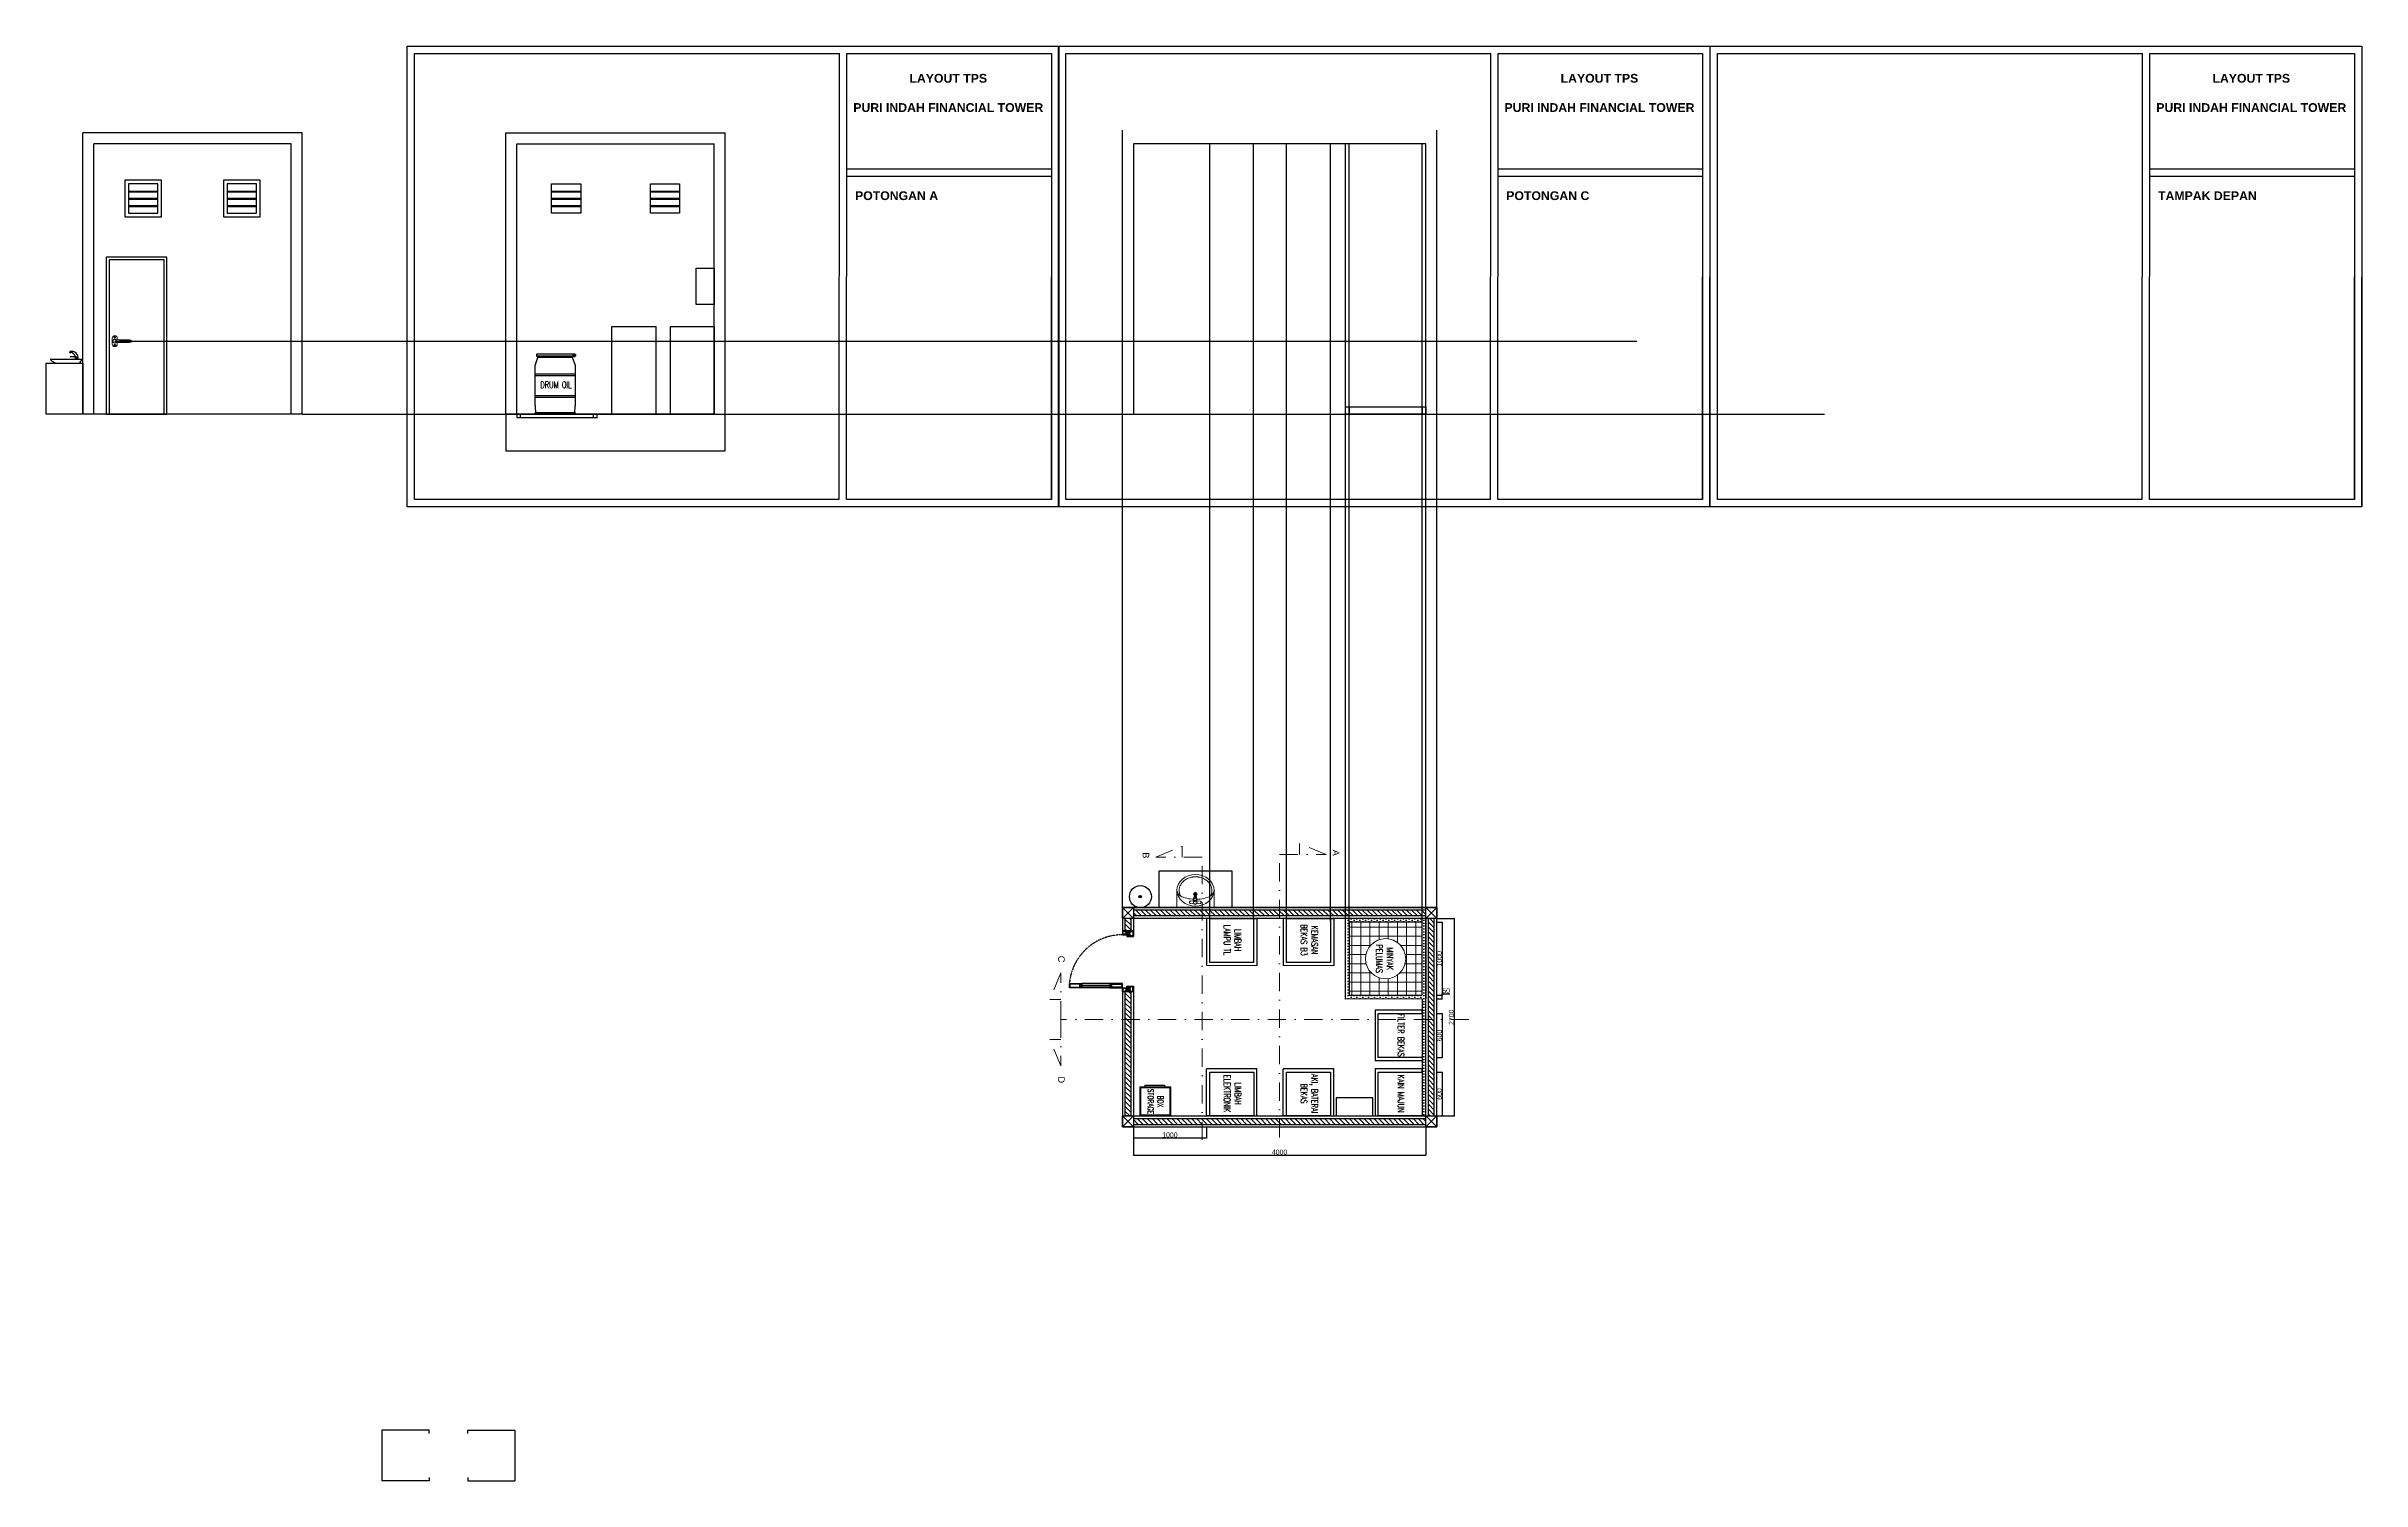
# Model space of a CAD drawing. Header units: millimetres. Extents: x -115011 to 94068, y -14280 to 53583.
# Drawn here: x 6203 to 37868, y -2167 to 17451 of the extents above; entities that cross this region are included whole.
import ezdxf

# ---------------------------------------------------------------- set-up
doc = ezdxf.new("R2010")
doc.units = ezdxf.units.MM
for name, pattern in [('DASHDOT', [1, 0.5, -0.25, 0, -0.25]), ('DASHED', [0.75, 0.5, -0.25]), ('HIDDEN', [0.375, 0.25, -0.125])]:
    doc.linetypes.add(name, pattern=pattern)
for name, color, linetype, lineweight in [('001_Dark_1 5', 7, 'Continuous', 0), ('C NOTASI', 3, 'Continuous', 5), ('inst ME', 7, 'Continuous', 13)]:
    doc.layers.add(name, color=color, linetype=linetype, lineweight=lineweight)
doc.layers.add('ALM', color=120, linetype='Continuous')
doc.layers.add('Edges', color=7, linetype='Continuous')
doc.styles.add('300', font='rs.shx', dxfattribs={"width": 0.6, "height": 100})
doc.styles.get("Standard").update_dxf_attribs({"font": 'arial.ttf'})
doc.dimstyles.new('ISO-25', dxfattribs={"dimtxt": 67.5, "dimasz": 22.5, "dimexe": 1.25, "dimexo": 0.625, "dimgap": 5.63, "dimtad": 1, "dimtoh": 1, "dimdec": 0, "dimtxsty": 'Standard', "dimblk": 'ARCHTICK', "dimcen": 2.5, "dimclrd": 40, "dimclre": 40, "dimclrt": 1, "dimadec": 0, "dimazin": 0, "dimtfac": 1, "dimtdec": 0, "dimtmove": 0, "dimatfit": 3, "dimldrblk": 'BOXFILLED', "dimfxl": 1, "dimarcsym": 0})
pattern_1 = [(315, (17776.697, 11790.543), (33.67596, 33.67596), [])]

msp = doc.modelspace()

# ---------------------------------------------------------------- texts
at = {"layer": 'C NOTASI', "color": 3, "insert": (13172.8, 12821.8), "char_height": 90, "width": 569.052, "attachment_point": 5, "style": '300'}
msp.add_mtext('\\A1;DRUM OIL', dxfattribs=at)
at = {"layer": 'inst ME', "color": 3, "char_height": 120, "attachment_point": 5}
for insert in [(18537.7, 16812.7), (27443.5, 16812.7), (36357.7, 16812.7)]:
    msp.add_mtext('\\A1;{\\fArial|b1|i0|c0|p34;\\C256;LAYOUT TPS\\P\\PPURI INDAH FINANCIAL TOWER}', dxfattribs=dict(at, insert=insert))
at = {"layer": 'inst ME', "color": 3, "char_height": 120, "width": 1638.473, "attachment_point": 5}
for s, insert in [('\\A1;\\pxql;{\\fArial|b1|i0|c0|p34;\\C256;POTONGAN A}', (18082, 15407.2)), ('\\A1;\\pxql;{\\fArial|b1|i0|c0|p34;\\C256;POTONGAN C}', (26987.8, 15407.2)), ('\\A1;\\pxql;{\\fArial|b1|i0|c0|p34;\\C256;TAMPAK DEPAN}', (35902, 15407.2))]:
    msp.add_mtext(s, dxfattribs=dict(at, insert=insert))
at = {"layer": 'inst ME', "color": 3, "char_height": 90, "attachment_point": 5, "rotation": 270}
for s, insert in [('\\A1;B', (21240.6, 6385.7)), ('\\A1;A', (23840, 6420.7)), ('\\A1;C', (20084.7, 4967.9)), ('\\A1;D', (20084.7, 3316.5))]:
    msp.add_mtext(s, dxfattribs=dict(at, insert=insert))
at = {"layer": 'inst ME', "color": 3, "attachment_point": 5, "rotation": 270, "style": '300'}
for s, insert, char_height in [('\\A1;LIMBAH\\PLAMPU TL', (22425.1, 5227.9), 88), ('\\A1;KEMASAN \\PBEKAS B3', (23475.1, 5227.9), 88), ('\\A1;MINYAK \\PPELUMAS', (24505.1, 4972.2), 88), ('\\A1;FILTER BEKAS', (24730.1, 3927.7), 88), ('\\A1;LIMBAH \\PELEKTRONIK', (22425.5, 3127.9), 88), ('\\A1;AKI, BATERAI\\PBEKAS', (23475.5, 3127.9), 88), ('\\A1;KAIN MAJUN', (24730.1, 3127.9), 88), ('\\A1;BOX\\PSTORAGE', (21372.4, 3020.3), 80)]:
    msp.add_mtext(s, dxfattribs=dict(at, insert=insert, char_height=char_height))

# ---------------------------------------------------------------- blocks, each defined once
blk = doc.blocks.new('plastic water drum fr')
at = {"layer": 'Edges'}
for p, q in [((-11.8, 17.5), (-11.8, 16.5)), ((-11.7, 17.5), (-11.8, 17.5)), ((-11.8, 17.5), (-11.8, 17.5)), ((-11.8, 17.5), (-11.8, 17.5)), ((-11.8, 17.5), (-11.8, 17.5)), ((-11.8, 17.5), (-11.8, 17.5)), ((-11.8, 17.5), (-11.8, 17.5)), ((-11.8, 17.5), (-11.7, 17.5)), ((-11.8, 17.5), (-11.7, 17.5)), ((-11.8, 17.5), (-11.7, 17.5)), ((-11.8, 17.5), (-11.7, 17.5)), ((-11.8, 17.5), (-11.7, 17.5)), ((-11.8, 16.5), (-11.8, 16.5)), ((-11.8, 16.5), (-11.8, 16.5)), ((-11.8, 16.5), (-11.8, 16.5)), ((-11.8, 16.5), (-11.8, 16.5)), ((-11.8, 16.5), (-11.8, 16.5)), ((-11.7, 16.5), (-11.8, 16.5)), ((-11.7, 16.5), (-11.8, 16.5)), ((-11.7, 16.5), (-11.8, 16.5)), ((-11.7, 16.5), (-11.8, 16.5)), ((-11.7, 16.5), (-11.8, 16.5)), ((-11.7, 16.5), (-11.8, 16.5)), ((-11.8, 11), (-10.2, 15.7)), ((-11.7, 17.5), (-11.7, 17.5)), ((-11.7, 17.5), (-11.7, 17.5)), ((-11.7, 17.5), (-11.7, 17.5)), ((-11.7, 17.5), (-11.7, 17.5)), ((-11.7, 17.5), (-11.7, 17.5)), ((-11.7, 17.5), (-11.7, 17.5)), ((-11.7, 17.5), (-11.7, 17.5)), ((-11.7, 17.5), (-11.7, 17.5)), ((-11.7, 17.5), (-11.7, 16.5)), ((-11.7, 17.5), (-11.7, 17.5)), ((-11.7, 17.5), (-11.7, 17.5)), ((-11.7, 17.5), (-11.7, 17.5)), ((-11.7, 17.5), (-11.7, 17.5)), ((-11.7, 17.5), (-11.7, 17.5)), ((-11.7, 17.5), (-11.7, 17.5)), ((-11.7, 17.5), (-11.7, 17.5)), ((-11.7, 17.5), (-11.7, 17.5)), ((-11.7, 17.5), (-11.7, 17.5)), ((-11.6, 17.5), (-11.7, 17.5)), ((-11.7, 17.5), (-11.7, 17.5)), ((-10.7, 17.5), (-11.7, 17.5)), ((-11.7, 17.5), (-10.7, 17.5)), ((-11.7, 17.5), (-10.7, 17.5)), ((-11.7, 17.5), (-10.7, 17.5)), ((-11.7, 17.5), (-10.7, 17.5)), ((-11.7, 16.5), (-11.7, 16.5)), ((-11.7, 16.5), (-11.7, 16.5)), ((-11.7, 16.5), (-11.7, 16.5)), ((-11.7, 16.5), (-11.7, 16.5)), ((-11.7, 16.5), (-11.7, 16.5)), ((-11.7, 16.5), (-11.7, 16.5)), ((-11.7, 16.5), (-11.7, 16.5)), ((-11.7, 16.5), (-11.7, 16.5)), ((-11.7, 16.5), (-11.7, 16.5)), ((-11.7, 16.5), (-11.7, 16.5)), ((-11.7, 16.5), (-11.7, 16.5)), ((-11.7, 16.5), (-11.7, 16.5)), ((-11.7, 16.5), (-11.7, 16.5)), ((-11.7, 16.5), (-11.7, 16.5)), ((-11.7, 16.5), (-11.5, 16.5)), ((-10.7, 16.5), (-11.7, 16.5)), ((-10.7, 16.5), (-11.7, 16.5)), ((-10.7, 16.5), (-11.7, 16.5)), ((-10.7, 16.5), (-11.7, 16.5)), ((-10.7, 16.5), (-11.7, 16.5)), ((-11.6, 17.5), (-11.5, 17.5)), ((-11.5, 17.6), (-11.5, 17.7)), ((-11.5, 17.7), (-11.5, 17.7)), ((-11.5, 17.7), (-11.5, 17.7)), ((-11.5, 17.7), (-11.5, 17.7)), ((-11.5, 17.7), (-11.4, 17.7)), ((-11.5, 17.5), (-11.5, 17.6)), ((-11.5, 17.6), (-11.5, 17.6)), ((-11.5, 17.6), (-11.5, 17.6)), ((-11.5, 17.6), (-11.5, 17.6)), ((-11.5, 17.6), (-11.5, 17.6)), ((-11.5, 17.6), (-11.5, 17.6)), ((-11.5, 17.6), (-11.5, 17.6)), ((-11.5, 17.5), (-11.5, 17.5)), ((-11.5, 17.5), (-11.5, 17.5)), ((-11.5, 17.5), (-11.5, 17.5)), ((-11.5, 17.5), (-11.4, 17.5)), ((-11.5, 16.4), (-11.5, 16.5)), ((-11.5, 16.5), (-11.5, 16.5)), ((-11.5, 16.5), (-11.4, 16.5)), ((-11.5, 16.5), (-11.5, 16.5)), ((-11.5, 16.5), (-11.5, 16.5)), ((-11.5, 16.3), (-11.5, 16.4)), ((-11.5, 16.4), (-11.5, 16.4)), ((-11.5, 16.4), (-11.5, 16.4)), ((-11.5, 16.4), (-11.5, 16.4)), ((-11.5, 16.4), (-11.5, 16.4)), ((-11.5, 16.3), (-11.4, 16.3)), ((-11.5, 16.3), (-11.5, 16.3)), ((-11.5, 16.3), (-11.5, 16.3)), ((-11.5, 16.3), (-11.5, 16.3)), ((-11.5, 16.3), (-11.5, 16.3)), ((-11.5, 16.3), (-11.5, 16.3)), ((-11.4, 17.7), (-11.1, 17.7)), ((-11.4, 17.6), (-11.4, 17.6)), ((-11.4, 17.6), (-11.4, 17.6)), ((-11.4, 17.6), (-11.4, 17.6)), ((-11.4, 17.6), (-11.4, 17.6)), ((-11.4, 17.5), (-11.4, 17.6)), ((-11.4, 17.5), (-11.4, 17.5)), ((-11.4, 17.5), (-11.4, 17.5)), ((-11.4, 17.5), (-11.4, 17.5)), ((-11.3, 17.5), (-11.4, 17.5)), ((-11.4, 17.5), (-11.4, 17.5)), ((-11.4, 17.5), (-11.4, 17.5)), ((-11.4, 17.5), (-11.4, 17.5)), ((-11.4, 17.5), (-11.4, 17.5)), ((-11.4, 17.5), (-11.4, 17.5)), ((-11.4, 17.5), (-11.2, 17.5)), ((-11.4, 17.5), (-11.4, 17.5)), ((-11.2, 17.5), (-11.4, 17.5)), ((-11.4, 16.5), (-11.4, 16.5)), ((-11.4, 16.4), (-11.4, 16.5)), ((-11.4, 16.5), (-11.4, 16.5)), ((-11.4, 16.5), (-11.4, 16.5)), ((-11.4, 16.5), (-11.4, 16.5)), ((-11.3, 16.5), (-11.4, 16.5)), ((-11.4, 16.4), (-11.4, 16.5)), ((-11.4, 16.5), (-11.4, 16.5)), ((-11.4, 16.5), (-11.4, 16.5)), ((-11.2, 16.5), (-11.4, 16.5)), ((-11.4, 16.4), (-11.4, 16.4)), ((-11.4, 16.4), (-11.4, 16.4)), ((-11.4, 16.4), (-11.4, 16.4)), ((-11.4, 16.4), (-11.4, 16.4)), ((-11.4, 16.4), (-11.4, 16.4)), ((-11.4, 16.4), (-11.4, 16.4)), ((-11.3, 16.4), (-11.4, 16.4)), ((-11.4, 16.4), (-11.4, 16.4)), ((-11.1, 16.4), (-11.4, 16.4)), ((-11.4, 16.4), (-11.4, 16.4)), ((-11.4, 16.4), (-11.4, 16.4)), ((-11.4, 16.4), (-11.4, 16.4)), ((-11.4, 16.4), (-11.4, 16.4)), ((-11.1, 16.3), (-11.4, 16.3)), ((-11.3, 17.5), (-11.3, 17.5)), ((-11.3, 17.5), (-11.2, 17.5)), ((-11.3, 16.5), (-11.2, 16.5)), ((-11.3, 16.5), (-11.3, 16.5)), ((-11.3, 16.5), (-11.3, 16.5)), ((-11.3, 16.5), (-11.3, 16.5)), ((-11.3, 16.5), (-11.3, 16.5)), ((-11.3, 16.4), (-11.3, 16.4)), ((-11.3, 16.4), (-11.3, 16.4)), ((-11.3, 16.4), (-11.2, 16.4)), ((-11.3, 16.4), (-11.3, 16.4)), ((-11.3, 16.4), (-11.3, 16.4)), ((-11.3, 16.4), (-11.3, 16.4)), ((-11.3, 16.4), (-11.3, 16.4)), ((-11.3, 16.4), (-11.3, 16.4)), ((-11.3, 16.4), (-11.3, 16.4)), ((-11.3, 16.4), (-11.3, 16.4)), ((-11.3, 16.4), (-11.3, 16.4)), ((-11.3, 16.4), (-11.3, 16.4)), ((-11.3, 16.4), (-11.3, 16.4)), ((-11.2, 17.5), (-11.2, 17.5)), ((-11.2, 17.5), (-11.2, 17.5)), ((-11.2, 17.5), (-11.2, 17.5)), ((-11.2, 17.5), (-11.2, 17.5)), ((-11.2, 17.5), (-11.2, 17.5)), ((-11.2, 17.5), (-11.2, 17.5)), ((-11.1, 17.5), (-11.2, 17.5)), ((-11.2, 17.5), (-11.1, 17.5)), ((-11.2, 17.5), (-11.2, 17.5)), ((-11.2, 16.5), (-11.2, 16.5)), ((-11.2, 16.5), (-11.2, 16.5)), ((-11.2, 16.5), (-11.2, 16.5)), ((-11.2, 16.5), (-11.2, 16.5)), ((-11.2, 16.5), (-11.2, 16.5)), ((-11.2, 16.4), (-11.2, 16.5)), ((-11.2, 16.5), (-11.2, 16.5)), ((-11.2, 16.5), (-11.2, 16.5)), ((-11.1, 16.5), (-11.2, 16.5)), ((-11.2, 16.5), (-11.2, 16.5)), ((-11.2, 16.4), (-11.2, 16.4)), ((-11.2, 16.4), (-11.2, 16.4)), ((-11.1, 17.7), (-11.1, 17.7)), ((-11.1, 17.7), (-11, 17.7)), ((-11.1, 17.5), (-11.1, 17.5)), ((-11.1, 17.5), (-11.1, 17.5)), ((-11.1, 17.5), (-11.1, 17.5)), ((-11.1, 17.5), (-11.1, 17.5)), ((-11.1, 17.5), (-11.1, 17.5)), ((-11.1, 17.5), (-11.1, 17.5)), ((-11.1, 17.5), (-11.1, 17.5)), ((-11.1, 17.5), (-11.1, 17.5)), ((-11.1, 17.5), (-11.1, 17.5)), ((-11.1, 17.5), (-11.1, 17.5)), ((-11, 17.5), (-11.1, 17.5)), ((-11.1, 17.5), (-11.1, 17.5)), ((-11.1, 17.5), (-11.1, 17.5)), ((-11.1, 16.5), (-11.1, 16.5)), ((-11.1, 16.5), (-11.1, 16.5)), ((-11.1, 16.5), (-11.1, 16.4)), ((-11.1, 16.5), (-11.1, 16.5)), ((-11.1, 16.5), (-11.1, 16.5)), ((-11.1, 16.5), (-11.1, 16.5)), ((-11, 16.5), (-11.1, 16.5)), ((-11.1, 16.4), (-11.1, 16.4)), ((-11.1, 16.4), (-11.1, 16.4)), ((-11.1, 16.4), (-11.1, 16.4)), ((-11.1, 16.3), (-11, 16.3)), ((-11.1, 16.3), (-11.1, 16.3)), ((-11, 17.7), (-11, 17.7)), ((-11, 17.7), (-11, 17.7)), ((-11, 17.7), (-11, 17.6)), ((-10.9, 17.6), (-11, 17.5)), ((-11, 17.6), (-11, 17.6)), ((-11, 17.6), (-11, 17.6)), ((-11, 17.6), (-11, 17.6)), ((-11, 17.6), (-11, 17.6)), ((-11, 17.6), (-11, 17.6)), ((-11, 17.6), (-11, 17.6)), ((-11, 17.6), (-11, 17.5)), ((-11, 17.5), (-11, 17.5)), ((-11, 17.5), (-11, 17.5)), ((-11, 17.5), (-11, 17.5)), ((-11, 17.5), (-11, 17.5)), ((-10.9, 17.5), (-11, 17.5)), ((-11, 17.5), (-11, 17.5)), ((-11, 17.5), (-11, 17.5)), ((-11, 17.5), (-11, 17.5)), ((-11, 16.5), (-11, 16.5)), ((-11, 16.5), (-11, 16.4)), ((-11, 16.5), (-11, 16.5)), ((-11, 16.5), (-11, 16.5)), ((-11, 16.5), (-10.9, 16.4)), ((-11, 16.5), (-10.9, 16.5)), ((-11, 16.4), (-11, 16.4)), ((-11, 16.4), (-11, 16.4)), ((-11, 16.4), (-11, 16.4)), ((-11, 16.4), (-11, 16.4)), ((-11, 16.4), (-11, 16.4)), ((-11, 16.3), (-11, 16.4)), ((-11, 16.3), (-11, 16.3)), ((-11, 16.3), (-11, 16.3)), ((-11, 16.3), (-11, 16.3)), ((-10.9, 17.6), (10.9, 17.6)), ((-10.9, 17.5), (-10.9, 17.5)), ((-10.9, 17.5), (-10.9, 17.5)), ((-10.9, 17.5), (-10.9, 17.5)), ((-10.9, 17.5), (-10.9, 17.5)), ((-10.9, 17.5), (-10.9, 17.5)), ((-10.8, 17.5), (-10.9, 17.5)), ((-10.9, 17.5), (-10.9, 17.5)), ((-10.9, 16.5), (-10.9, 16.5)), ((-10.9, 16.5), (-10.9, 16.5)), ((-10.9, 16.5), (-10.8, 16.5)), ((-10.9, 16.5), (-10.9, 16.5)), ((-10.9, 16.5), (-10.9, 16.5)), ((-10.9, 16.5), (-10.9, 16.5)), ((-10.9, 16.5), (-10.9, 16.5)), ((-10.9, 16.5), (-10.9, 16.5)), ((-10.4, 16.4), (-10.9, 16.4)), ((-10.8, 17.5), (-10.8, 17.5)), ((-10.7, 17.5), (-10.8, 17.5)), ((-10.8, 17.5), (-10.8, 17.5)), ((-10.8, 17.5), (-10.8, 17.5)), ((-10.8, 17.5), (-10.8, 17.5)), ((-10.8, 17.5), (-10.8, 17.5)), ((-10.8, 17.5), (-10.8, 17.5)), ((-10.8, 17.5), (-10.8, 17.5)), ((-10.8, 17.5), (-10.8, 17.5)), ((-10.8, 16.5), (-10.8, 16.5)), ((-10.8, 16.5), (-10.8, 16.5)), ((-10.8, 16.5), (-10.8, 16.5)), ((-10.8, 16.5), (-10.8, 16.5)), ((-10.8, 16.5), (-10.8, 16.5)), ((-10.8, 16.5), (-10.8, 16.5)), ((-10.8, 16.5), (-10.7, 16.5)), ((-10.8, 16.5), (-10.8, 16.5)), ((-10.8, 16.5), (-10.8, 16.5)), ((-10.8, 16.5), (-10.8, 16.5)), ((-10.7, 17.5), (-10.7, 17.5)), ((-10.7, 17.5), (-10.7, 17.5)), ((-10.7, 17.5), (-10.7, 17.5)), ((-10.7, 17.5), (-10.7, 17.5)), ((-10.7, 17.5), (-10.7, 17.5)), ((-10.7, 17.5), (-10.7, 17.5)), ((-10.7, 17.5), (-10.7, 17.5)), ((-10.7, 17.5), (-10.7, 17.5)), ((-10.7, 17.5), (-10.7, 17.5)), ((-10.7, 17.5), (-10.7, 17.5)), ((-10.7, 17.5), (-10.6, 17.5)), ((-10.7, 17.5), (-10.6, 17.5)), ((-10.7, 17.5), (-10.7, 16.5)), ((-10.7, 17.5), (-10.7, 16.5)), ((-10.7, 17.5), (-10.7, 16.5)), ((-10.7, 17.5), (-10.7, 16.5)), ((-10.7, 17.5), (-10.7, 17.5)), ((-10.7, 17.5), (-10.7, 17.5)), ((-10.7, 17.5), (-10.7, 17.5)), ((-10.7, 17.5), (-10.7, 17.5)), ((-10.7, 17.5), (-10.7, 17.5)), ((-10.7, 17.5), (-10.6, 17.5)), ((-10.7, 17.5), (-10.7, 17.5)), ((-10.7, 17.5), (-10.6, 17.5)), ((-10.7, 17.5), (-10.7, 17.5)), ((-10.7, 17.5), (-10.7, 17.5)), ((-10.7, 17.5), (-10.7, 17.5)), ((-10.7, 17.5), (-10.7, 17.5)), ((-10.7, 17.5), (-10.7, 17.5)), ((-10.7, 17.5), (-10.7, 17.5)), ((-10.7, 17.5), (-10.7, 17.5)), ((-10.7, 17.5), (-10.7, 17.5)), ((-10.7, 17.5), (-10.7, 17.5)), ((-10.7, 17.5), (-10.7, 17.5)), ((-10.7, 17.5), (-10.7, 17.5)), ((-10.7, 17.5), (-10.7, 17.5)), ((-10.7, 17.5), (-10.7, 17.5)), ((-10.7, 17.5), (-10.7, 17.5)), ((-10.7, 17.5), (-10.7, 17.5)), ((-10.7, 17.5), (-10.7, 17.5)), ((-10.7, 17.5), (-10.7, 17.5)), ((-10.7, 17.5), (-10.7, 17.5)), ((-10.7, 17.5), (-10.7, 17.5)), ((-10.7, 17.5), (-10.6, 17.5)), ((-10.7, 17.5), (-10.7, 17.5)), ((-10.7, 17.5), (-10.7, 17.5)), ((-10.7, 17.5), (-10.7, 17.5)), ((-10.6, 17.5), (-10.7, 17.5)), ((-10.7, 17.5), (-10.7, 17.5)), ((-10.7, 17.5), (-10.7, 17.5)), ((-10.7, 17.5), (-10.7, 17.5)), ((-10.7, 17.5), (-10.7, 17.5)), ((-10.7, 16.5), (-10.7, 16.5)), ((-10.7, 16.5), (-10.7, 16.5)), ((-10.7, 16.5), (-10.7, 16.5)), ((-10.7, 16.5), (-10.6, 16.5)), ((-10.7, 16.5), (-10.7, 16.5)), ((-10.7, 16.5), (-10.7, 16.5)), ((-10.7, 16.5), (-10.7, 16.5)), ((-10.7, 16.5), (-10.7, 16.5)), ((-10.7, 16.5), (-10.7, 16.5)), ((-10.7, 16.5), (-10.7, 16.5)), ((-10.7, 16.5), (-10.7, 16.5)), ((-10.7, 16.5), (-10.7, 16.5)), ((-10.7, 16.5), (-10.7, 16.5)), ((-10.7, 16.5), (-10.7, 16.5)), ((-10.7, 16.5), (-10.7, 16.5)), ((-10.7, 16.5), (-10.7, 16.5)), ((-10.7, 16.5), (-10.7, 16.5)), ((-10.7, 16.5), (-10.7, 16.5)), ((-10.7, 16.5), (-10.7, 16.5)), ((-10.7, 16.5), (-10.7, 16.5)), ((-10.7, 16.5), (-10.7, 16.5)), ((-10.7, 16.5), (-10.7, 16.5)), ((-10.7, 16.5), (-10.7, 16.5)), ((-10.7, 16.5), (-10.7, 16.5)), ((-10.7, 16.5), (-10.7, 16.5)), ((-10.7, 16.5), (-10.7, 16.5)), ((-10.7, 16.5), (-10.7, 16.5)), ((-10.7, 16.5), (-10.7, 16.5)), ((-10.7, 16.5), (-10.7, 16.5)), ((-10.7, 16.5), (-10.7, 16.5)), ((-10.7, 16.5), (-10.7, 16.5)), ((-10.7, 16.5), (-10.6, 16.5)), ((-10.7, 16.5), (-10.6, 16.5)), ((-10.7, 16.5), (-10.6, 16.5)), ((-10.7, 16.5), (-10.6, 16.5)), ((-10.7, 16.5), (-10.7, 16.5)), ((-10.7, 16.5), (-10.7, 16.5)), ((-10.7, 16.5), (-10.7, 16.5)), ((-10.7, 16.5), (-10.7, 16.5)), ((-10.7, 16.5), (-10.7, 16.5)), ((-10.7, 16.5), (-10.7, 16.5)), ((-10.7, 16.5), (-10.7, 16.5)), ((-10.7, 16.5), (-10.7, 16.5)), ((-10.7, 16.5), (-10.7, 16.5)), ((-10.7, 16.5), (-10.7, 16.5)), ((-10.7, 16.5), (-10.7, 16.5)), ((-10.7, 16.5), (-10.6, 16.5)), ((-10.7, 16.5), (-10.7, 16.5)), ((-10.7, 16.5), (-10.7, 16.5)), ((-10.7, 16.5), (-10.7, 16.5)), ((-10.7, 16.5), (-10.6, 16.5)), ((-10.6, 17.5), (-10.6, 17.5)), ((-10.6, 17.5), (-10.6, 17.5)), ((-10.6, 17.5), (-10.6, 17.5)), ((-10.6, 17.5), (-10.6, 17.5)), ((-10.6, 17.5), (-10.6, 17.5)), ((-10.6, 17.5), (-10.6, 17.5)), ((-10.6, 17.5), (-10.6, 17.5)), ((-10.6, 17.5), (-10.6, 17.5)), ((-10.6, 17.5), (-10.6, 17.5)), ((-10.6, 17.5), (-10.6, 17.5)), ((-10.6, 17.5), (-10.6, 17.5)), ((-10.6, 17.5), (-10.6, 17.5)), ((-10.6, 17.5), (-10.6, 17.5)), ((-10.6, 17.5), (-10.6, 17.5)), ((-10.6, 17.5), (-10.6, 17.5)), ((-10.6, 17.5), (-10.6, 17.5)), ((-10.6, 17.5), (-10.6, 16.5)), ((-10.6, 17.5), (-10.6, 16.5)), ((-10.6, 17.5), (-10.6, 16.5)), ((-10.6, 17.5), (-10.6, 16.5)), ((-10.6, 17.5), (-10.6, 16.5)), ((-10.6, 17.5), (-10.6, 16.5)), ((-10.6, 17.5), (-10.6, 17.5)), ((-10.6, 17.5), (-10.6, 17.5)), ((-10.6, 17.5), (-10.6, 17.5)), ((-10.6, 17.5), (-10.6, 17.5)), ((-10.6, 17.5), (-10.6, 17.5)), ((-10.6, 17.5), (-10.6, 17.5)), ((-10.6, 17.5), (-10.6, 17.5)), ((-10.6, 17.5), (-10.6, 17.5)), ((-10.6, 17.5), (-10.6, 17.5)), ((-10.6, 17.5), (-10.6, 17.5)), ((-10.6, 17.5), (-10.6, 17.5)), ((-10.6, 17.5), (-10.6, 17.5)), ((-10.6, 17.5), (-10.6, 17.5)), ((-10.6, 17.5), (-10.6, 17.5)), ((-10.6, 17.5), (-10.6, 17.5)), ((-10.6, 17.5), (-10.6, 17.5)), ((-10.6, 17.5), (-10.6, 17.5)), ((-10.6, 17.5), (-10.6, 17.5)), ((-10.6, 17.5), (-10.6, 17.5)), ((-10.6, 17.5), (-10.6, 17.5)), ((-10.6, 17.5), (-10.6, 17.5)), ((-10.6, 17.5), (-10.6, 17.5)), ((-10.6, 17.5), (-10.6, 17.5)), ((-10.6, 17.5), (-10.6, 17.5)), ((-10.6, 17.5), (-10.6, 17.5)), ((-10.6, 17.5), (-10.6, 17.5)), ((-10.6, 17.5), (-10.6, 17.5)), ((-10.6, 17.5), (-10.6, 17.5)), ((-10.6, 17.5), (-10.6, 17.5)), ((-10.6, 17.5), (-10.6, 17.5)), ((-10.6, 17.5), (-10.6, 17.5)), ((-10.6, 17.5), (-10.6, 17.5)), ((-10.6, 17.5), (-10.6, 17.5)), ((-10.6, 17.5), (-10.6, 17.5)), ((-10.6, 17.5), (-10.6, 17.5)), ((-10.6, 17.5), (-10.6, 17.5)), ((-10.6, 17.5), (-10.6, 17.5)), ((-10.6, 17.5), (-10.6, 17.5)), ((-10.6, 17.5), (-10.6, 17.5)), ((-10.6, 17.5), (-10.6, 17.5)), ((-10.6, 17.5), (-10.6, 17.5)), ((-10.6, 17.5), (-10.6, 17.5)), ((-10.6, 17.5), (-10.6, 17.5)), ((-10.6, 17.5), (-10.6, 17.5)), ((-10.6, 17.5), (-10.6, 17.5)), ((-10.6, 16.5), (-10.6, 16.5)), ((-10.6, 16.5), (-10.6, 16.5)), ((-10.6, 16.5), (-10.6, 16.5)), ((-10.6, 16.5), (-10.6, 16.5)), ((-10.6, 16.5), (-10.6, 16.5)), ((-10.6, 16.5), (-10.6, 16.5)), ((-10.6, 16.5), (-10.6, 16.5)), ((-10.6, 16.5), (-10.6, 16.5)), ((-10.6, 16.5), (-10.6, 16.5)), ((-10.6, 16.5), (-10.6, 16.5)), ((-10.6, 16.5), (-10.6, 16.5)), ((-10.6, 16.5), (-10.6, 16.5)), ((-10.6, 16.5), (-10.6, 16.5)), ((-10.6, 16.5), (-10.6, 16.5)), ((-10.6, 16.5), (-10.6, 16.5)), ((-10.6, 16.5), (-10.6, 16.5)), ((-10.6, 16.5), (-10.6, 16.5)), ((-10.6, 16.5), (-10.6, 16.5)), ((-10.6, 16.5), (-10.6, 16.5)), ((-10.6, 16.5), (-10.6, 16.5)), ((-10.6, 16.5), (-10.6, 16.5)), ((-10.6, 16.5), (-10.6, 16.5)), ((-10.6, 16.5), (-10.6, 16.5)), ((-10.6, 16.5), (-10.6, 16.5)), ((-10.6, 16.5), (-10.6, 16.5)), ((-10.6, 16.5), (-10.6, 16.5)), ((-10.6, 16.5), (-10.6, 16.5)), ((-10.6, 16.5), (-10.6, 16.5)), ((-10.6, 16.5), (-10.6, 16.5)), ((-10.6, 16.5), (-10.6, 16.5)), ((-10.6, 16.5), (-10.6, 16.5)), ((-10.6, 16.5), (-10.6, 16.5)), ((-10.6, 16.5), (-10.6, 16.5)), ((-10.6, 16.5), (-10.6, 16.5)), ((-10.6, 16.5), (-10.6, 16.5)), ((-10.6, 16.5), (-10.6, 16.5)), ((-10.6, 16.5), (-10.6, 16.5)), ((-10.6, 16.5), (-10.6, 16.5)), ((-10.6, 16.5), (-10.6, 16.5)), ((-10.6, 16.5), (-10.6, 16.5)), ((-10.6, 16.5), (-10.6, 16.5)), ((-10.6, 16.5), (-10.6, 16.5)), ((-10.6, 16.5), (-10.6, 16.5)), ((-10.6, 16.5), (-10.6, 16.5)), ((-10.6, 16.5), (-10.6, 16.5)), ((-10.6, 16.5), (-10.6, 16.5)), ((-10.6, 16.5), (-10.6, 16.5)), ((-10.6, 16.5), (-10.6, 16.5)), ((-10.6, 16.5), (-10.6, 16.5)), ((-10.6, 16.5), (-10.6, 16.5)), ((-10.6, 16.5), (-10.6, 16.5)), ((-10.6, 16.5), (-10.6, 16.5)), ((-10.6, 16.5), (-10.6, 16.5)), ((-10.6, 16.5), (-10.6, 16.5)), ((-10.6, 16.5), (-10.6, 16.5)), ((-10.6, 16.5), (-10.6, 16.5)), ((-10.6, 16.5), (-10.6, 16.5)), ((-10.6, 16.5), (-10.6, 16.5)), ((-10.6, 16.5), (-10.6, 16.5)), ((-10.6, 16.5), (-10.6, 16.5)), ((-10.6, 16.5), (-10.6, 16.5)), ((-10.6, 16.5), (-10.6, 16.5)), ((-10.6, 16.5), (-10.6, 16.5)), ((-10.6, 16.5), (-10.6, 16.5)), ((-10.3, 15.9), (-10.4, 16.4)), ((-10.4, 16.4), (10.4, 16.4)), ((-10.3, 15.7), (-10.3, 15.9)), ((-10.3, 15.7), (-10.2, 15.7)), ((-10.2, 15.7), (10.2, 15.7)), ((10.2, 15.7), (10.3, 15.7)), ((11.8, 11), (10.2, 15.7)), ((10.3, 15.9), (10.4, 16.4)), ((10.3, 15.7), (10.3, 15.9)), ((10.4, 16.4), (10.9, 16.4)), ((10.9, 17.6), (11, 17.5)), ((11, 16.5), (10.9, 16.4)), ((11, 17.5), (11, 16.5)), ((-11.9, 5), (-11.9, 5.9)), ((-11.8, 5.9), (-11.9, 5.9)), ((-11.9, 5), (-11.8, 5)), ((-11.8, 5.9), (-11.8, 11)), ((-11.8, 5.9), (11.8, 5.9)), ((-11.8, -6.9), (-11.8, 5)), ((-11.8, 5), (11.8, 5)), ((11.8, 5.9), (11.8, 11)), ((11.9, 5.9), (11.8, 5.9)), ((11.8, 5), (11.9, 5)), ((11.8, -6.9), (11.8, 5)), ((11.9, 5), (11.9, 5.9)), ((-11.9, -7.8), (-11.9, -6.9)), ((-11.8, -6.9), (-11.9, -6.9)), ((-11.9, -7.8), (-11.8, -7.8)), ((-11.8, -6.9), (11.8, -6.9)), ((-11.8, -11.4), (-11.8, -7.8)), ((-11.8, -7.8), (11.8, -7.8)), ((-11.8, -11.9), (-11.8, -11.4)), ((-11.8, -12.4), (-11.8, -11.9)), ((-11.7, -13), (-11.8, -12.4)), ((-11.5, -16.9), (-11.7, -13)), ((11.5, -16.9), (11.7, -13)), ((11.7, -13), (11.8, -12.4)), ((11.9, -6.9), (11.8, -6.9)), ((11.8, -7.8), (11.9, -7.8)), ((11.8, -11.4), (11.8, -7.8)), ((11.8, -11.9), (11.8, -11.4)), ((11.8, -12.4), (11.8, -11.9)), ((11.9, -7.8), (11.9, -6.9)), ((-12.1, -17.7), (-12.1, -17.3)), ((-11.9, -17.3), (-12.1, -17.3)), ((-12.1, -17.7), (12.1, -17.7)), ((-11.9, -17.3), (-11.8, -16.9)), ((-11.9, -17.3), (11.9, -17.3)), ((-11.5, -16.9), (-11.8, -16.9)), ((-11.5, -16.9), (11.5, -16.9)), ((11.8, -16.9), (11.5, -16.9)), ((11.9, -17.3), (11.8, -16.9)), ((12.1, -17.3), (11.9, -17.3)), ((12.1, -17.7), (12.1, -17.3))]:
    blk.add_line(p, q, dxfattribs=at)
blk = doc.blocks.new('A$C33FC0FF0')
at = {"lineweight": 5}
for p, q in [((0, 0.451), (0.508, 0.451)), ((0, 0.216), (0, 0.451)), ((0.179, 0.373), (0.179, 0.381)), ((0.235, 0.357), (0.189, 0.363)), ((0.193, 0.394), (0.234, 0.398)), ((0.234, 0.38), (0.24, 0.306)), ((0.241, 0.356), (0.245, 0.306)), ((0.258, 0.336), (0.258, 0.239)), ((0.276, 0.355), (0.271, 0.306)), ((0.283, 0.38), (0.277, 0.306)), ((0.281, 0.357), (0.327, 0.363)), ((0.324, 0.394), (0.283, 0.398)), ((0.337, 0.373), (0.337, 0.381)), ((0.508, 0.216), (0.508, 0.451)), ((0.284, 0.267), (0.232, 0.267)), ((0.248, 0.297), (0.25, 0.284)), ((0.268, 0.297), (0.266, 0.284))]:
    blk.add_line(p, q, dxfattribs=at)
for radius in [0.0238, 0.0218, 0.0168]:
    blk.add_circle((0.257, 0.268), radius, dxfattribs=at)
for centre, radius, start, end in [((0.255, -0.167), 0.505, 91.752, 114.6686), ((0.192, 0.381), 0.0129, 87.0247, 181.3762), ((0.19, 0.375), 0.0115, 188.6096, 263.9713), ((0.258, 0.38), 0.0249, 351.5466, 188.4534), ((0.233, 0.41), 0.0115, 274.681, 310.7525), ((0.258, 0.38), 0.0277, 49.1745, 130.7525), ((0.258, 0.38), 0.0219, 37.1419, 142.8581), ((0.258, 0.355), 0.0175, 352.5304, 188.6494), ((0.243, 0.359), 0.00379, 241.8872, 322.8859), ((0.26, 0.377), 0.0251, 235.2792, 265.1488), ((0.256, 0.38), 0.0276, 274.5723, 303.0138), ((0.274, 0.359), 0.00379, 217.1141, 298.1128), ((0.284, 0.41), 0.0115, 229.1745, 265.319), ((0.255, -0.167), 0.505, 65.3314, 87.4489), ((0.324, 0.381), 0.0129, 358.6238, 92.9753), ((0.326, 0.375), 0.0115, 276.0287, 351.3904), ((0.136, 0.189), 0.138, 131.9061, 168.5305), ((0.258, 0.315), 0.0207, 206.0612, 333.9388), ((0.258, 0.313), 0.015, 209.6977, 330.3023), ((0.258, 0.291), 0.0104, 220.6132, 319.3868), ((0.373, 0.189), 0.138, 11.4697, 48.0939)]:
    blk.add_arc(centre, radius, start, end, dxfattribs=at)
at = {"lineweight": 5, "extrusion": (5.55112e-17, -3.33067e-16, -1)}
blk.add_ellipse((0.254, 0.216), major_axis=(0.254, 0), ratio=0.850394, dxfattribs=at)
at = {"lineweight": 5}
blk.add_open_spline([(0.457, 0.295), (0.458, 0.293), (0.459, 0.291), (0.46, 0.288), (0.461, 0.287), (0.462, 0.285), (0.462, 0.284), (0.463, 0.283), (0.463, 0.283), (0.463, 0.282), (0.464, 0.281), (0.464, 0.28), (0.465, 0.279), (0.466, 0.277), (0.466, 0.276), (0.467, 0.274), (0.467, 0.273), (0.468, 0.271), (0.468, 0.27), (0.469, 0.268), (0.469, 0.267), (0.47, 0.265), (0.47, 0.265), (0.47, 0.264), (0.47, 0.264), (0.471, 0.263), (0.471, 0.262), (0.471, 0.261), (0.471, 0.261), (0.472, 0.26), (0.472, 0.26), (0.472, 0.26), (0.472, 0.259), (0.472, 0.258), (0.472, 0.258), (0.473, 0.257), (0.473, 0.256), (0.473, 0.255), (0.473, 0.255), (0.473, 0.253), (0.474, 0.252), (0.474, 0.25), (0.474, 0.249), (0.475, 0.247), (0.475, 0.247), (0.475, 0.245), (0.475, 0.244), (0.476, 0.242), (0.476, 0.241), (0.476, 0.239), (0.476, 0.238), (0.477, 0.236), (0.477, 0.235), (0.477, 0.233), (0.477, 0.232), (0.477, 0.229), (0.478, 0.228), (0.478, 0.224), (0.478, 0.222), (0.478, 0.219), (0.478, 0.218), (0.478, 0.217), (0.478, 0.216), (0.478, 0.216), (0.478, 0.202), (0.476, 0.187), (0.469, 0.164), (0.466, 0.157), (0.459, 0.141), (0.455, 0.134), (0.449, 0.125), (0.448, 0.123), (0.443, 0.116), (0.439, 0.111), (0.428, 0.099), (0.421, 0.092), (0.407, 0.08), (0.399, 0.074), (0.383, 0.064), (0.374, 0.059), (0.356, 0.05), (0.347, 0.047), (0.329, 0.04), (0.319, 0.038), (0.305, 0.035), (0.3, 0.034), (0.291, 0.032), (0.286, 0.032), (0.277, 0.031), (0.272, 0.03), (0.263, 0.03), (0.259, 0.03), (0.254, 0.03), (0.254, 0.03), (0.249, 0.03), (0.245, 0.03), (0.236, 0.03), (0.231, 0.031), (0.222, 0.032), (0.217, 0.032), (0.208, 0.034), (0.203, 0.035), (0.189, 0.038), (0.179, 0.04), (0.161, 0.047), (0.152, 0.05), (0.134, 0.059), (0.125, 0.064), (0.109, 0.074), (0.101, 0.08), (0.087, 0.092), (0.08, 0.099), (0.068, 0.112), (0.062, 0.119), (0.053, 0.134), (0.049, 0.141), (0.042, 0.157), (0.039, 0.164), (0.032, 0.187), (0.03, 0.202), (0.03, 0.23), (0.032, 0.245), (0.039, 0.268), (0.042, 0.275), (0.047, 0.287), (0.049, 0.291), (0.051, 0.294)], degree=3, knots=[2.909358, 2.909358, 2.909358, 2.909358, 3.057135, 3.057135, 3.131023, 3.131023, 3.204911, 3.204911, 3.223577, 3.223577, 3.278799, 3.278799, 3.352687, 3.352687, 3.426575, 3.426575, 3.500463, 3.500463, 3.574351, 3.574351, 3.64824, 3.64824, 3.685184, 3.685184, 3.722128, 3.722128, 3.759072, 3.759072, 3.796016, 3.796016, 3.796675, 3.796675, 3.83296, 3.83296, 3.869904, 3.869904, 3.906848, 3.906848, 3.943792, 3.943792, 4.01768, 4.01768, 4.091568, 4.091568, 4.165457, 4.165457, 4.239345, 4.239345, 4.313233, 4.313233, 4.387121, 4.387121, 4.461009, 4.461009, 4.534897, 4.534897, 4.682673, 4.682673, 4.83045, 4.83045, 4.904338, 4.904338, 4.942871, 4.942871, 4.942871, 5.090647, 5.090647, 5.164535, 5.164535, 5.238424, 5.238424, 5.257089, 5.257089, 5.312312, 5.312312, 5.3862, 5.3862, 5.460088, 5.460088, 5.533976, 5.533976, 5.607864, 5.607864, 5.681752, 5.681752, 5.718696, 5.718696, 5.755641, 5.755641, 5.792585, 5.792585, 5.829529, 5.829529, 5.830188, 5.830188, 5.866473, 5.866473, 5.903417, 5.903417, 5.940361, 5.940361, 5.977305, 5.977305, 6.051193, 6.051193, 6.125081, 6.125081, 6.198969, 6.198969, 6.272857, 6.272857, 6.346746, 6.346746, 6.420634, 6.420634, 6.494522, 6.494522, 6.56841, 6.56841, 6.716186, 6.716186, 6.863963, 6.863963, 6.937851, 6.937851, 6.976384, 6.976384, 6.976384, 6.976384], dxfattribs=at)
blk = doc.blocks.new('_ArchTick')
at = {"color": 0, "linetype": 'ByBlock', "const_width": 0.15}
blk.add_lwpolyline([(-0.5, -0.5), (0.5, 0.5)], dxfattribs=at)
blk = doc.blocks.new('*D27')
at = {"color": 40, "lineweight": -2, "transparency": 16777216}
for p, q in [((21069, 2671), (21069, 2285)), ((25069, 2671), (25069, 2285)), ((21069, 2287), (25069, 2287))]:
    blk.add_line(p, q, dxfattribs=at)
at = {"layer": 'Defpoints', "color": 0, "transparency": 16777216}
for p in [(21069, 2672), (25069, 2672), (25069, 2287)]:
    blk.add_point(p, dxfattribs=at)
at = {"color": 40, "lineweight": -2, "transparency": 16777216, "xscale": 22.5, "yscale": 22.5, "zscale": 22.5, "rotation": 180}
blk.add_blockref('_ArchTick', (21069, 2287), dxfattribs=at)
at = {"color": 40, "lineweight": -2, "transparency": 16777216, "xscale": 22.5, "yscale": 22.5, "zscale": 22.5}
blk.add_blockref('_ArchTick', (25069, 2287), dxfattribs=at)
at = {"color": 1, "transparency": 16777216, "insert": (23069, 2327), "char_height": 67.5, "attachment_point": 5}
blk.add_mtext('4000', dxfattribs=at)
blk = doc.blocks.new('_BoxFilled')
at = {"color": 0, "linetype": 'ByBlock', "lineweight": -2}
blk.add_line((-0.5, 0), (-1, 0), dxfattribs=at)
at = {"color": 0, "linetype": 'ByBlock'}
blk.add_solid([(-0.5, 0.5), (0.5, 0.5), (-0.5, -0.5), (0.5, -0.5)], dxfattribs=at)
blk = doc.blocks.new('*D33')
at = {"color": 40, "lineweight": -2, "transparency": 16777216}
for p, q in [((25220, 5522), (25459, 5522)), ((25458, 5522), (25458, 2822)), ((25220, 2822), (25459, 2822))]:
    blk.add_line(p, q, dxfattribs=at)
at = {"layer": 'Defpoints', "color": 0, "transparency": 16777216}
for p in [(25219, 5522), (25219, 2822), (25458, 2822)]:
    blk.add_point(p, dxfattribs=at)
at = {"color": 40, "lineweight": -2, "transparency": 16777216, "xscale": 22.5, "yscale": 22.5, "zscale": 22.5}
for p, rotation in [((25458, 5522), 90), ((25458, 2822), 270)]:
    blk.add_blockref('_ArchTick', p, dxfattribs=dict(at, rotation=rotation))
at = {"color": 1, "transparency": 16777216, "insert": (25418, 4172), "char_height": 67.5, "attachment_point": 5, "rotation": 90}
blk.add_mtext('2700', dxfattribs=at)
blk = doc.blocks.new('*D28')
at = {"color": 40, "lineweight": -2, "transparency": 16777216}
for p, q in [((25220, 5472), (25294, 5472)), ((25293, 5472), (25293, 4472)), ((25220, 4472), (25294, 4472))]:
    blk.add_line(p, q, dxfattribs=at)
at = {"layer": 'Defpoints', "color": 0, "transparency": 16777216}
for p in [(25219, 5472), (25219, 4472), (25293, 4472)]:
    blk.add_point(p, dxfattribs=at)
at = {"color": 40, "lineweight": -2, "transparency": 16777216, "xscale": 22.5, "yscale": 22.5, "zscale": 22.5}
for p, rotation in [((25293, 5472), 90), ((25293, 4472), 270)]:
    blk.add_blockref('_ArchTick', p, dxfattribs=dict(at, rotation=rotation))
at = {"color": 1, "transparency": 16777216, "insert": (25253, 4972), "char_height": 67.5, "attachment_point": 5, "rotation": 90}
blk.add_mtext('1000', dxfattribs=at)
blk = doc.blocks.new('*D29')
at = {"color": 40, "lineweight": -2, "transparency": 16777216}
for p, q in [((25220, 4472), (25294, 4472)), ((25293, 4472), (25293, 4494)), ((25293, 4494), (25395, 4494)), ((25293, 4422), (25293, 4472)), ((25220, 4422), (25294, 4422))]:
    blk.add_line(p, q, dxfattribs=at)
at = {"layer": 'Defpoints', "color": 0, "transparency": 16777216}
for p in [(25219, 4472), (25293, 4472), (25219, 4422)]:
    blk.add_point(p, dxfattribs=at)
at = {"color": 40, "lineweight": -2, "transparency": 16777216, "xscale": 22.5, "yscale": 22.5, "zscale": 22.5}
for p, rotation in [((25293, 4472), 90), ((25293, 4422), 270)]:
    blk.add_blockref('_ArchTick', p, dxfattribs=dict(at, rotation=rotation))
at = {"color": 1, "transparency": 16777216, "insert": (25347, 4534), "char_height": 67.5, "attachment_point": 5}
blk.add_mtext('50', dxfattribs=at)
blk = doc.blocks.new('*D30')
at = {"color": 40, "lineweight": -2, "transparency": 16777216}
for p, q in [((25220, 4222), (25294, 4222)), ((25293, 4222), (25293, 3622)), ((25220, 3622), (25294, 3622))]:
    blk.add_line(p, q, dxfattribs=at)
at = {"layer": 'Defpoints', "color": 0, "transparency": 16777216}
for p in [(25219, 4222), (25219, 3622), (25293, 3622)]:
    blk.add_point(p, dxfattribs=at)
at = {"color": 40, "lineweight": -2, "transparency": 16777216, "xscale": 22.5, "yscale": 22.5, "zscale": 22.5}
for p, rotation in [((25293, 4222), 90), ((25293, 3622), 270)]:
    blk.add_blockref('_ArchTick', p, dxfattribs=dict(at, rotation=rotation))
at = {"color": 1, "transparency": 16777216, "insert": (25253, 3922), "char_height": 67.5, "attachment_point": 5, "rotation": 90}
blk.add_mtext('600', dxfattribs=at)
blk = doc.blocks.new('*D31')
at = {"color": 40, "lineweight": -2, "transparency": 16777216}
for p, q in [((25220, 3422), (25294, 3422)), ((25293, 3422), (25293, 2822)), ((25220, 2822), (25294, 2822))]:
    blk.add_line(p, q, dxfattribs=at)
at = {"layer": 'Defpoints', "color": 0, "transparency": 16777216}
for p in [(25219, 3422), (25219, 2822), (25293, 2822)]:
    blk.add_point(p, dxfattribs=at)
at = {"color": 40, "lineweight": -2, "transparency": 16777216, "xscale": 22.5, "yscale": 22.5, "zscale": 22.5}
for p, rotation in [((25293, 3422), 90), ((25293, 2822), 270)]:
    blk.add_blockref('_ArchTick', p, dxfattribs=dict(at, rotation=rotation))
at = {"color": 1, "transparency": 16777216, "insert": (25253, 3122), "char_height": 67.5, "attachment_point": 5, "rotation": 90}
blk.add_mtext('600', dxfattribs=at)
blk = doc.blocks.new('*D32')
at = {"color": 40, "lineweight": -2, "transparency": 16777216}
for p, q in [((11250, 53571), (8448, 53571)), ((8449, 32571), (8449, 53571)), ((11250, 32571), (8448, 32571)), ((21069, 2671), (21069, 2520)), ((22069, 2671), (22069, 2520)), ((21069, 2522), (22069, 2522))]:
    blk.add_line(p, q, dxfattribs=at)
at = {"layer": 'Defpoints', "color": 0, "transparency": 16777216}
for p in [(8449, 53571), (11251, 53571), (11251, 32571), (21069, 2672), (22069, 2672), (22069, 2522)]:
    blk.add_point(p, dxfattribs=at)
at = {"color": 40, "lineweight": -2, "transparency": 16777216, "xscale": 22.5, "yscale": 22.5, "zscale": 22.5}
for p, rotation in [((8449, 53571), 90), ((8449, 32571), 270), ((21069, 2522), 180)]:
    blk.add_blockref('_ArchTick', p, dxfattribs=dict(at, rotation=rotation))
blk.add_blockref('_ArchTick', (22069, 2522), dxfattribs=at)
at = {"color": 1, "transparency": 16777216, "insert": (8409, 43071), "char_height": 67.5, "attachment_point": 5, "rotation": 90}
blk.add_mtext('21000', dxfattribs=at)
at = {"color": 1, "transparency": 16777216, "insert": (21569, 2562), "char_height": 67.5, "attachment_point": 5}
blk.add_mtext('1000', dxfattribs=at)

# ---------------------------------------------------------------- dimensions: what is measured, and where the dimension line sits
dim = msp.add_linear_dim(base=(22069.2, 2521.7), p1=(21069.2, 2671.7), p2=(22069.2, 2671.7), dimstyle='ISO-25')
dim.commit()
dim.dimension.update_dxf_attribs({"geometry": '*D32', "text_midpoint": (21569.2, 2521.7), "dimtype": 160})
for base, p1, p2, angle, picture, middle in [((8448.8, 53570.9), (11250.8, 32571.2), (11250.8, 53570.9), 90, '*D32', (8408.7, 43071.1)), ((25293, 4471.7), (25219.2, 5471.7), (25219.2, 4471.7), 270, '*D28', (25252.9, 4971.7)), ((25457.7, 2821.7), (25219.2, 5521.7), (25219.2, 2821.7), 270, '*D33', (25417.6, 4171.7)), ((25293, 4471.7), (25219.2, 4421.5), (25219.2, 4471.7), 270, '*D29', (25346.9, 4534.3)), ((25293, 3621.5), (25219.2, 4221.5), (25219.2, 3621.5), 270, '*D30', (25252.9, 3921.5)), ((25293, 2821.7), (25219.2, 3421.7), (25219.2, 2821.7), 270, '*D31', (25252.9, 3121.7))]:
    dim = msp.add_linear_dim(base=base, p1=p1, p2=p2, angle=angle, dimstyle='ISO-25')
    dim.commit()
    dim.dimension.update_dxf_attribs({"geometry": picture, "text_midpoint": middle})
dim = msp.add_linear_dim(base=(25069.2, 2286.7), p1=(21069.2, 2671.7), p2=(25069.2, 2671.7), dimstyle='ISO-25')
dim.commit()
dim.dimension.update_dxf_attribs({"geometry": '*D27', "text_midpoint": (23069.2, 2326.8)})

# ---------------------------------------------------------------- hatches: boundary and pattern name
at = {"true_color": 0xed1f24}
h = msp.add_hatch(dxfattribs=at)
h.set_pattern_fill('ANSI31', color=240, scale=15, angle=-90)
h.set_pattern_definition(pattern_1)
h.paths.add_polyline_path([(21034.2, 5521.7), (20954.2, 5521.7), (20954.2, 5352.1), (21034.2, 5352.1)])
h = msp.add_hatch(dxfattribs=at)
h.set_pattern_fill('ANSI31', color=240, scale=15, angle=-90)
h.set_pattern_definition(pattern_1)
h.paths.add_polyline_path([(25069.2, 2706.7), (25069.2, 2786.7), (21069.2, 2786.7), (21069.2, 2706.7)])
h.paths.add_polyline_path([(25184.2, 5521.7), (25104.2, 5521.7), (25104.2, 2821.7), (25184.2, 2821.7)])
h.paths.add_polyline_path([(21069.2, 5636.7), (21069.2, 5556.7), (25069.2, 5556.7), (25069.2, 5636.7)])
h = msp.add_hatch()
h.set_pattern_fill('DOTS', color=256, scale=25, angle=-90)
h.set_pattern_definition([(270, (17776.697, 11790.543), (39.6875, -19.84375), [0, -39.6875])])
h.paths.add_polyline_path([(25069.2, 2821.7), (25069.2, 5521.7), (23969.2, 5521.7), (23969.2, 4421.7), (25019.2, 4423.5), (25019.2, 2821.7)])
h.paths.add_polyline_path([(25019.2, 4471.7), (24019.2, 4471.7), (24019.2, 5471.7), (25019.2, 5471.7)], flags=16)
h = msp.add_hatch(dxfattribs=at)
h.set_pattern_fill('ANSI31', color=240, scale=15, angle=-90)
h.set_pattern_definition(pattern_1)
h.paths.add_polyline_path([(21034.2, 4521.7), (20954.2, 4521.7), (20954.2, 2821.7), (21034.2, 2821.7)])
h = msp.add_hatch(dxfattribs=at)
h.set_pattern_fill('ANSI31', color=240, scale=15, angle=-90)
h.set_pattern_definition([(315, (17776.697, 12062.89), (33.67596, 33.67596), [])])
h.paths.add_polyline_path([(21016.8, 4582.4), (21003.3, 4589.1), (21001.8, 4588.2), (21015.3, 4581.4)])
at = {"layer": 'inst ME'}
h = msp.add_hatch(dxfattribs=at)
h.set_pattern_fill('ANSI37', color=129, scale=1000, angle=-45)
h.set_pattern_definition([(360, (12055.32, 7528.39), (2e-14, 125), []), (90, (12055.32, 7528.39), (-125, 3e-14), [])])
h.paths.add_polyline_path([(25019.2, 4471.7), (25019.2, 5471.7), (24019.2, 5471.7), (24019.2, 4471.7)])
h.paths.add_polyline_path([(24519.2, 4696.7, -1), (24519.2, 5246.7, -1)], flags=16)
h.paths.add_polyline_path([(24439.1, 5094.7), (24439.1, 4849.6), (24571.1, 4849.6), (24571.1, 5094.7)], flags=8)

# ---------------------------------------------------------------- linework, layer by layer
at = {"linetype": 'Continuous'}
for p, q in [((21161.5, 2821.7), (21161.5, 3221.7)), ((21161.5, 3221.7), (21576.9, 3221.7)), ((21172.6, 2832.8), (21172.6, 3210.6)), ((21172.6, 3210.6), (21565.8, 3210.6)), ((21228.2, 3243.9), (21494.8, 3243.9)), ((21494.8, 3243.9), (21494.8, 3221.7)), ((21565.8, 3210.6), (21565.8, 2832.8)), ((21576.9, 3221.7), (21576.9, 2821.7)), ((21576.9, 2821.7), (21161.5, 2821.7)), ((21565.8, 2832.8), (21172.6, 2832.8))]:
    msp.add_line(p, q, dxfattribs=at)
for points in [[(11137.7, 17451), (20047.7, 17451), (20047.7, 11151), (11137.7, 11151), (11137.7, 17451)], [(17051.5, 17451), (20047.7, 17451), (20043.5, 11151), (17047.2, 11151)], [(20043.5, 17451), (28953.5, 17451), (28953.5, 11151), (20043.5, 11151), (20043.5, 17451)], [(25957.2, 17451), (28953.5, 17451), (28949.3, 11151), (25953, 11151)], [(28957.7, 17451), (37867.7, 17451), (37867.7, 11151), (28957.7, 11151), (28957.7, 17451)], [(34871.5, 17451), (37867.7, 17451), (37863.5, 11151), (34867.2, 11151)], [(17047.3, 11251), (11237.7, 11251), (11237.7, 17351), (17051.4, 17351)], [(17047.3, 11251), (17051.4, 17351)], [(17151.4, 17351), (19947.7, 17351), (19947.7, 11251), (17147.3, 11251)], [(25953.1, 11251), (20143.5, 11251), (20143.5, 17351), (25957.2, 17351)], [(25953.1, 11251), (25957.2, 17351)], [(26057.2, 17351), (28853.5, 17351), (28853.5, 11251), (26053.1, 11251)], [(34867.3, 11251), (29057.7, 11251), (29057.7, 17351), (34871.4, 17351)], [(34867.3, 11251), (34871.4, 17351)], [(34971.4, 17351), (37767.7, 17351), (37767.7, 11251), (34967.3, 11251)], [(6702.7, 12418.6), (6702.7, 16268.6)], [(9702.7, 16268.6), (6702.7, 16268.6)], [(9702.7, 12418.6), (9702.7, 16268.6)], [(12488.3, 12418.6), (12488.3, 16268.6)], [(12488.3, 16268.6), (15488.3, 16268.6)], [(15488.3, 12418.6), (15488.3, 16268.6)], [(20919.2, 5671.7), (20919.2, 16303.6)], [(25219.2, 5671.7), (25219.2, 16303.6)], [(6852.7, 12418.6), (6852.7, 16118.6)], [(9552.7, 16118.6), (6852.7, 16118.6)], [(9552.7, 12418.6), (9552.7, 16118.6)], [(12638.3, 12418.6), (12638.3, 16118.6)], [(12638.3, 16118.6), (15338.3, 16118.6)], [(15338.3, 12418.6), (15338.3, 16118.6)], [(22114.2, 5521.7), (22114.2, 16118.6)], [(22714.2, 5521.7), (22714.2, 16118.6)], [(23164.2, 5486.7), (23164.2, 16118.6)], [(23764.2, 5486.7), (23764.2, 16118.6)], [(23969.2, 5486.7), (23969.2, 16118.6)], [(24019.2, 5436.7), (24019.2, 16118.6)], [(25019.2, 5436.7), (25019.2, 16118.6)], [(25069.2, 5486.7), (25069.2, 16118.6)], [(7727.7, 15568.6), (7327.7, 15568.6), (7327.7, 15168.6), (7727.7, 15168.6), (7727.7, 15568.6)], [(9077.7, 15568.6), (8677.7, 15568.6), (8677.7, 15168.6), (9077.7, 15168.6), (9077.7, 15568.6)], [(13113.3, 15568.6), (13513.3, 15568.6), (13513.3, 15168.6), (13113.3, 15168.6), (13113.3, 15568.6)], [(14463.3, 15568.6), (14863.3, 15568.6), (14863.3, 15168.6), (14463.3, 15168.6), (14463.3, 15568.6)], [(17150.3, 15773.2), (19947.7, 15773.2)], [(17150.3, 15673.2), (19947.7, 15673.2)], [(26056.1, 15773.2), (28853.5, 15773.2)], [(26056.1, 15673.2), (28853.5, 15673.2)], [(34970.3, 15773.2), (37767.7, 15773.2)], [(34970.3, 15673.2), (37767.7, 15673.2)], [(7327.7, 15471.9), (7727.7, 15471.9)], [(7327.7, 15461.9), (7727.7, 15461.9)], [(7327.7, 15371.9), (7727.7, 15371.9)], [(7327.7, 15361.9), (7727.7, 15361.9)], [(7327.7, 15271.9), (7727.7, 15271.9)], [(7327.7, 15261.9), (7727.7, 15261.9)], [(8677.7, 15471.9), (9077.7, 15471.9)], [(8677.7, 15461.9), (9077.7, 15461.9)], [(8677.7, 15371.9), (9077.7, 15371.9)], [(8677.7, 15361.9), (9077.7, 15361.9)], [(8677.7, 15271.9), (9077.7, 15271.9)], [(8677.7, 15261.9), (9077.7, 15261.9)], [(13113.3, 15471.9), (13513.3, 15471.9)], [(13113.3, 15461.9), (13513.3, 15461.9)], [(13113.3, 15371.9), (13513.3, 15371.9)], [(13113.3, 15361.9), (13513.3, 15361.9)], [(13113.3, 15271.9), (13513.3, 15271.9)], [(13113.3, 15261.9), (13513.3, 15261.9)], [(14463.3, 15471.9), (14863.3, 15471.9)], [(14463.3, 15461.9), (14863.3, 15461.9)], [(14463.3, 15371.9), (14863.3, 15371.9)], [(14463.3, 15361.9), (14863.3, 15361.9)], [(14463.3, 15271.9), (14863.3, 15271.9)], [(14463.3, 15261.9), (14863.3, 15261.9)], [(7852.7, 12418.6), (7852.7, 14568.6), (7022.3, 14568.6), (7022.3, 12418.6), (7852.7, 12418.6)], [(7812.7, 12418.6), (7812.7, 14528.6), (7062.3, 14528.6), (7062.3, 12418.6)], [(15088.5, 14418.6), (15338.5, 14418.6), (15338.5, 13918.6), (15088.5, 13918.6), (15088.5, 14418.6)], [(7138.6, 13418.6), (27955.8, 13418.6)], [(6268.3, 13172.4), (6683.2, 13172.4)], [(6521.6, 13263.1), (6531.1, 13259.1)], [(6524.5, 13270.7), (6527.6, 13276.2)], [(6524.5, 13270.7), (6534, 13266.6)], [(6637.3, 13172.4), (6612.2, 13204.5), (6530.7, 13204.5)], [(6622.9, 13172.4), (6605.4, 13199.4), (6530.7, 13204.5)], [(6681, 13155.7), (6653, 13118.8)], [(9702.7, 12418.6), (6702.7, 12418.6)], [(9702.7, 12418.6), (30519.9, 12418.6)], [(12488.3, 12418.6), (12638.3, 12418.6)], [(12638.3, 12418.6), (12488.3, 12418.6)], [(12488.3, 12418.6), (12488.3, 11918.6), (15488.3, 11918.6), (15488.3, 12418.6)], [(12638.3, 12418.6), (13688.3, 12418.6)], [(13688.3, 12418.6), (12638.3, 12418.6)], [(12638.3, 12418.6), (12638.3, 12370.4)], [(13736.5, 12370.4), (12638.3, 12370.4)], [(12688.3, 12370.4), (12688.3, 12418.6)], [(13688.3, 12418.6), (15488.3, 12418.6)], [(13688.3, 12370.4), (13688.3, 12418.6)], [(15238.5, 12418.6), (13688.3, 12418.6)], [(13736.5, 12370.4), (13736.5, 12418.6)], [(23969.2, 12418.6), (23969.2, 12518.6), (24019.2, 12518.6), (24019.2, 12418.6), (23969.2, 12418.6)], [(20919.2, 5671.7), (21419.2, 5671.7), (22419.2, 5671.7), (22419.2, 6171.7), (21419.2, 6171.7), (21419.2, 5671.7)], [(21179, 5821.7), (21145.6, 5821.7)], [(21162.3, 5838.4), (21162.3, 5805)], [(21162.3, 5821.7), (21179, 5821.7)], [(20919.2, 4521.7), (20919.2, 2671.7), (25219.2, 2671.7), (25219.2, 5671.7), (20919.2, 5671.7), (20919.2, 5352.1)], [(20954.2, 5521.7), (20954.2, 5352.1)], [(21034.2, 5521.7), (21034.2, 5352.1)], [(21069.2, 5671.7), (25069.2, 5671.7)], [(25069.2, 5636.7), (21069.2, 5636.7)], [(25069.2, 5556.7), (21069.2, 5556.7)], [(21069.2, 5521.7), (21069.2, 5349.2)], [(21069.2, 4596.6), (21069.2, 2821.7), (25069.2, 2821.7), (25069.2, 5521.7), (21069.2, 5521.7)], [(21069.2, 5521.7), (21069.2, 5277.2)], [(22714.6, 5521.7), (22759.6, 5521.7), (22759.6, 4921.7), (22759.6, 4876.7), (22069.2, 4877.8)], [(22114.2, 5521.7), (22069.2, 5521.7), (22069.2, 4877.8)], [(22714.2, 4921.7), (22114.2, 4921.7), (22114.2, 5521.7), (22714.2, 5521.7), (22714.2, 4921.7)], [(23764.6, 5521.7), (23809.6, 5521.7), (23809.6, 4921.7), (23809.6, 4876.7), (23119.2, 4877.8)], [(23164.2, 5521.7), (23119.2, 5521.7), (23119.2, 4877.8)], [(23764.2, 4921.7), (23164.2, 4921.7), (23164.2, 5521.7), (23764.2, 5521.7), (23764.2, 4921.7)], [(25069.2, 5521.7), (23969.2, 5521.7)], [(25019.2, 4421.5), (23969.2, 4419.7), (23969.2, 5521.7)], [(24019.2, 5471.7), (24019.2, 4471.7), (25019.2, 4471.7), (25019.2, 5471.7), (24019.2, 5471.7)], [(25069.2, 5521.7), (25069.2, 4423.6)], [(25104.2, 2821.7), (25104.2, 5521.7)], [(25184.2, 2821.7), (25184.2, 5521.7)], [(21069.2, 5352.1), (20919.2, 5352.1)], [(20919.5, 4521.7), (21069.2, 4521.7)], [(20954.2, 4521.7), (20954.2, 2821.7)], [(21034.2, 4521.7), (21034.2, 2821.7)], [(25019.2, 4221.5), (25019.2, 4266.5), (24419.2, 4266.5), (24374.2, 4266.5), (24375.3, 3576.1)], [(25019.2, 4221.5), (25019.2, 3621.5), (24419.2, 3621.5), (24419.2, 4221.5), (25019.2, 4221.5)], [(25019.2, 4421.5), (25019.2, 2821.7)], [(25019.2, 3621.1), (25019.2, 3576.1), (24375.3, 3576.1)], [(21228.2, 3243.9), (21228.2, 3221.7)], [(22714.6, 2821.7), (22759.6, 2821.7), (22759.6, 3421.7), (22759.6, 3466.7), (22069.2, 3465.7)], [(22114.2, 2821.7), (22069.2, 2821.7), (22069.2, 3465.7)], [(22714.6, 2821.7), (22114.6, 2821.7), (22114.6, 3421.7), (22714.6, 3421.7), (22714.6, 2821.7)], [(23764.6, 2821.7), (23809.6, 2821.7), (23809.6, 3421.7), (23809.6, 3466.7), (23119.2, 3465.7)], [(23164.2, 2821.7), (23119.2, 2821.7), (23119.2, 3465.7)], [(23764.6, 2821.7), (23164.6, 2821.7), (23164.6, 3421.7), (23764.6, 3421.7), (23764.6, 2821.7)], [(25019.2, 3421.7), (25019.2, 3466.7), (24375.3, 3466.7)], [(24375.5, 3466.7), (24376.4, 2821.7)], [(25019.2, 3421.7), (25019.2, 2821.7), (24419.2, 2821.7), (24419.2, 3421.7), (25019.2, 3421.7)], [(24343, 3071.7), (23843, 3071.7), (23843, 2821.7), (24343, 2821.7), (24343, 3071.7)], [(21034.2, 2821.7), (20954.2, 2821.7)], [(21069.2, 2786.7), (25069.2, 2786.7)], [(21069.2, 2706.7), (25069.2, 2706.7)], [(11436.5, -1521.2), (11436.5, -1476.2), (10836.5, -1476.2), (10791.5, -1476.2), (10792.6, -2166.6)], [(11966.1, -1521.2), (11966.1, -1476.2), (12566.1, -1476.2), (12611.1, -1476.2), (12610.1, -2166.6)], [(11436.5, -2121.6), (11436.5, -2166.6), (10792.6, -2166.6)], [(11966.1, -2121.6), (11966.1, -2166.6), (12610.1, -2166.6)]]:
    msp.add_lwpolyline(points)
for points in [[(19943.6, 11251), (17147.3, 11251), (17151.4, 17351), (19947.7, 17351)], [(28849.3, 11251), (26053.1, 11251), (26057.2, 17351), (28853.4, 17351)], [(37763.6, 11251), (34967.3, 11251), (34971.4, 17351), (37767.7, 17351)], [(21069.2, 12418.6), (25069.2, 12418.6), (25069.2, 16118.6), (21069.2, 16118.6)], [(7777.7, 15618.6), (7277.7, 15618.6), (7277.7, 15118.6), (7777.7, 15118.6)], [(9127.7, 15618.6), (8627.7, 15618.6), (8627.7, 15118.6), (9127.7, 15118.6)], [(13938.5, 13618.6), (14538.4, 13618.6), (14538.4, 12418.9), (13938.5, 12418.9)], [(14738.3, 13618.2), (15338.2, 13618.2), (15338.2, 12418.6), (14738.3, 12418.6)], [(6202.7, 13118.8), (6702.7, 13118.8), (6702.7, 12418.6), (6202.7, 12418.6)], [(24019.2, 12518.6), (25019.2, 12518.6), (25019.2, 12418.6), (24019.2, 12418.6)], [(25019.2, 12518.6), (25069.2, 12518.6), (25069.2, 12418.6), (25019.2, 12418.6)]]:
    msp.add_lwpolyline(points, close=True)
at = {"color": 1}
for points in [[(21069.2, 5671.7), (21069.2, 5521.7), (20919.2, 5521.7), (20919.2, 5671.7), (21069.2, 5671.7)], [(20919.2, 5671.7), (21069.2, 5521.7)], [(20919.2, 5521.7), (21069.2, 5671.7)], [(25219.2, 5671.7), (25219.2, 5521.7), (25069.2, 5521.7), (25069.2, 5671.7), (25219.2, 5671.7)], [(25069.2, 5671.7), (25219.2, 5521.7)], [(25069.2, 5521.7), (25219.2, 5671.7)], [(21069.2, 2821.7), (21069.2, 2671.7), (20919.2, 2671.7), (20919.2, 2821.7), (21069.2, 2821.7)], [(20919.2, 2821.7), (21069.2, 2671.7)], [(20919.2, 2671.7), (21069.2, 2821.7)], [(25219.2, 2821.7), (25219.2, 2671.7), (25069.2, 2671.7), (25069.2, 2821.7), (25219.2, 2821.7)], [(25069.2, 2821.7), (25219.2, 2671.7)], [(25069.2, 2671.7), (25219.2, 2821.7)]]:
    msp.add_lwpolyline(points, dxfattribs=at)
for centre, radius in [((21165.6, 5821.7), 150), ((21162.3, 5821.7), 16.7), ((21162.3, 5821.7), 6.71)]:
    msp.add_circle(centre, radius)
for centre, radius, start, end in [((6267.5, 13165.7), 6.68, 83.40232, 225.4), ((6373.9, 13265.4), 152.4, 223.2171, 254.00817), ((6526.2, 13265.7), 5.3, 109.16359, 208.99769), ((6548.6, 13188.5), 90.2, 349.6598, 103.51023), ((6528.1, 13264.5), 6.23, 298.458, 19.70328), ((6522.8, 13189.1), 78.4, 11.35825, 81.80537), ((6522.8, 13189.1), 78.4, 347.69394, 7.67308), ((6666.4, 13166), 17.9, 324.71605, 20.62727)]:
    msp.add_arc(centre, radius, start, end)
at = {"layer": '001_Dark_1 5', "linetype": 'Continuous'}
for p, q in [((7104.2, 13458.2), (7104.2, 13378.9)), ((7173, 13437.9), (7173, 13458.2)), ((7173, 13378.9), (7173, 13399.2)), ((7235.8, 13435), (7335, 13435)), ((7335, 13402.2), (7235.8, 13402.2)), ((7245.3, 13429.3), (7362.6, 13429.3)), ((7362.6, 13407.8), (7245.3, 13407.8)), ((7365, 13429.3), (7365, 13407.8))]:
    msp.add_line(p, q, dxfattribs=at)
at = {"layer": '001_Dark_1 5', "linetype": 'DASHED'}
for centre, radius in [((7138.6, 13471.5), 10.6), ((7138.6, 13365.7), 10.6), ((7138.6, 13471.5), 6.35), ((7138.6, 13365.7), 6.35)]:
    msp.add_circle(centre, radius, dxfattribs=at)
at = {"layer": '001_Dark_1 5', "linetype": 'Continuous'}
for centre, radius, start, end in [((7138.6, 13458.2), 34.4, 0, 180), ((7138.6, 13378.9), 34.4, 180, 0), ((7138.6, 13418.6), 25.4, 58.7771, 301.2229), ((7138.6, 13418.6), 23.3, 81.90917, 278.09083), ((7235.8, 14102.6), 667.7, 261.90917, 270), ((7235.8, 12734.5), 667.7, 90, 98.09083), ((7254, 13935), 505.7, 259.55562, 269.02108), ((7254, 12902.1), 505.7, 90.97892, 100.44438), ((7333.6, 13328.7), 106.3, 73.28547, 89.26281), ((7333.6, 13508.5), 106.3, 270.73719, 286.71453), ((7363.8, 13429.3), 1.19, 0, 73.31327), ((7363.8, 13407.8), 1.19, 286.68673, 0)]:
    msp.add_arc(centre, radius, start, end, dxfattribs=at)
at = {"layer": '001_Dark_1 5', "linetype": 'DASHED'}
for radius, start, end in [(23.3, 278.09083, 81.90917), (25.4, 301.2229, 58.7771)]:
    msp.add_arc((7138.6, 13418.6), radius, start, end, dxfattribs=at)
at = {"layer": 'ALM'}
for p, q in [((20747.3, 4634), (20366.2, 4634)), ((20747.3, 4574.1), (20366.2, 4574.1))]:
    msp.add_line(p, q, dxfattribs=at)
for points in [[(21016.8, 5299.6), (21016.8, 5291.4), (21003.3, 5284.7), (21003.3, 5277.2), (21069.2, 5277.2), (21069.2, 5352.1), (21003.3, 5352.1), (21003.3, 5344.6), (21016.8, 5337.8), (21016.8, 5330.3), (20994.4, 5330.3), (20971.9, 5330.3), (20971.9, 5337.8), (20985.4, 5344.6), (20985.4, 5352.1), (20919.5, 5352.1), (20919.5, 5299.6)], [(20927, 5307.1), (20927, 5344.6), (20964.4, 5344.6), (20964.4, 5322.9), (20994.4, 5322.9), (21024.3, 5322.9), (21024.3, 5344.6), (21061.7, 5344.6), (21061.7, 5284.7), (21024.3, 5284.7), (21024.3, 5307.1)], [(21001.8, 5277.2), (21001.8, 5285.6), (21015.3, 5292.3), (21015.3, 5298.1), (20994.4, 5298.1), (20994.4, 5284.7), (20986.9, 5284.7), (20986.9, 5298.1), (20979.4, 5298.1), (20979.4, 5277.2)], [(20366.2, 4613.1), (20358.7, 4613.1), (20352, 4619), (20344.5, 4619), (20344.5, 4589.1), (20352, 4589.1), (20358.7, 4595.1), (20366.2, 4595.1), (20366.2, 4574.1), (20194, 4574.1), (20194, 4581.6), (20194, 4581.6), (20194, 4626.5), (20194, 4626.5), (20194, 4634), (20366.2, 4634)], [(20337, 4626.5), (20201.5, 4626.5), (20201.5, 4581.6), (20337, 4581.6)], [(20747.3, 4613.1), (20754.8, 4613.1), (20761.5, 4619), (20769, 4619), (20769, 4589.1), (20761.5, 4589.1), (20754.8, 4595.1), (20747.3, 4595.1), (20747.3, 4574.1), (20919.5, 4574.1), (20919.5, 4581.6), (20919.5, 4581.6), (20919.5, 4626.5), (20919.5, 4626.5), (20919.5, 4634), (20747.3, 4634)], [(20776.5, 4626.5), (20912, 4626.5), (20912, 4581.6), (20776.5, 4581.6)], [(21016.8, 4574.1), (21016.8, 4582.4), (21003.3, 4589.1), (21003.3, 4596.6), (21069.2, 4596.6), (21069.2, 4521.7), (21003.3, 4521.7), (21003.3, 4529.2), (21016.8, 4535.9), (21016.8, 4543.4), (20994.4, 4543.4), (20971.9, 4543.4), (20971.9, 4535.9), (20985.4, 4529.2), (20985.4, 4521.7), (20919.5, 4521.7), (20919.5, 4574.1)], [(20927, 4566.6), (20927, 4529.2), (20964.4, 4529.2), (20964.4, 4550.9), (20994.4, 4550.9), (21024.3, 4550.9), (21024.3, 4529.2), (21061.7, 4529.2), (21061.7, 4589.1), (21024.3, 4589.1), (21024.3, 4566.6)], [(21001.8, 4596.6), (21001.8, 4588.2), (21015.3, 4581.4), (21015.3, 4575.6), (20994.4, 4575.6), (20994.4, 4589.1), (20986.9, 4589.1), (20986.9, 4575.6), (20979.4, 4575.6), (20979.4, 4596.6)]]:
    msp.add_lwpolyline(points, close=True, dxfattribs=at)
at = {"layer": 'ALM', "color": 251}
for points in [[(20366.2, 4607.1), (20350.5, 4607.1), (20350.5, 4601.1), (20366.2, 4601.1), (20366.2, 4595.1), (20344.5, 4595.1), (20344.5, 4613.1), (20366.2, 4613.1)], [(20350.5, 4601.1), (20763, 4601.1), (20763, 4607.1), (20350.5, 4607.1)], [(20747.3, 4607.1), (20763, 4607.1), (20763, 4601.1), (20747.3, 4601.1), (20747.3, 4595.1), (20769, 4595.1), (20769, 4613.1), (20747.3, 4613.1)]]:
    msp.add_lwpolyline(points, close=True, dxfattribs=at)
at = {"layer": 'ALM', "color": 251, "linetype": 'HIDDEN', "ltscale": 0.35}
msp.add_arc((20920.1, 4570.8), 728.9, 90.04724, 175.02314, dxfattribs=at)
at = {"layer": 'inst ME', "color": 252, "linetype": 'DASHDOT', "ltscale": 500}
for points in [[(22011.3, 2493.4), (22011.3, 6361.7), (21374.2, 6361.7), (21737.2, 6511.5), (21737.2, 6361.7)], [(23069.2, 2528.4), (23069.2, 6396.7), (23706.4, 6396.7), (23343.4, 6546.5), (23343.4, 6396.7)], [(25656.7, 4142.2), (20077.2, 4142.2), (20077.2, 4779.3), (19927.4, 4416.4), (20077.2, 4416.4)], [(25656.7, 4142.2), (20077.2, 4142.2), (20077.2, 3505.1), (19927.4, 3868), (20077.2, 3868)]]:
    msp.add_lwpolyline(points, dxfattribs=at)
at = {"layer": 'inst ME', "color": 5}
msp.add_circle((24519.2, 4971.7), 275, dxfattribs=at)

# ---------------------------------------------------------------- block references
at = {"xscale": -23.26887207522599, "yscale": 23.26887207522599, "zscale": 23.26887207522599}
msp.add_blockref('plastic water drum fr', (13163.3, 12830), dxfattribs=at)
at = {"color": 7, "xscale": 1000, "yscale": 1000, "zscale": 1000, "rotation": 180}
msp.add_blockref('A$C33FC0FF0', (22173.2, 6122.4), dxfattribs=at)

msp.set_redraw_order([(e.dxf.handle, doc.entitydb.next_handle()) for e in msp.query("TEXT MTEXT ATTDEF DIMENSION ARC_DIMENSION")])  # texts and dimensions are drawn at this point

doc.saveas('drawing.dxf')
